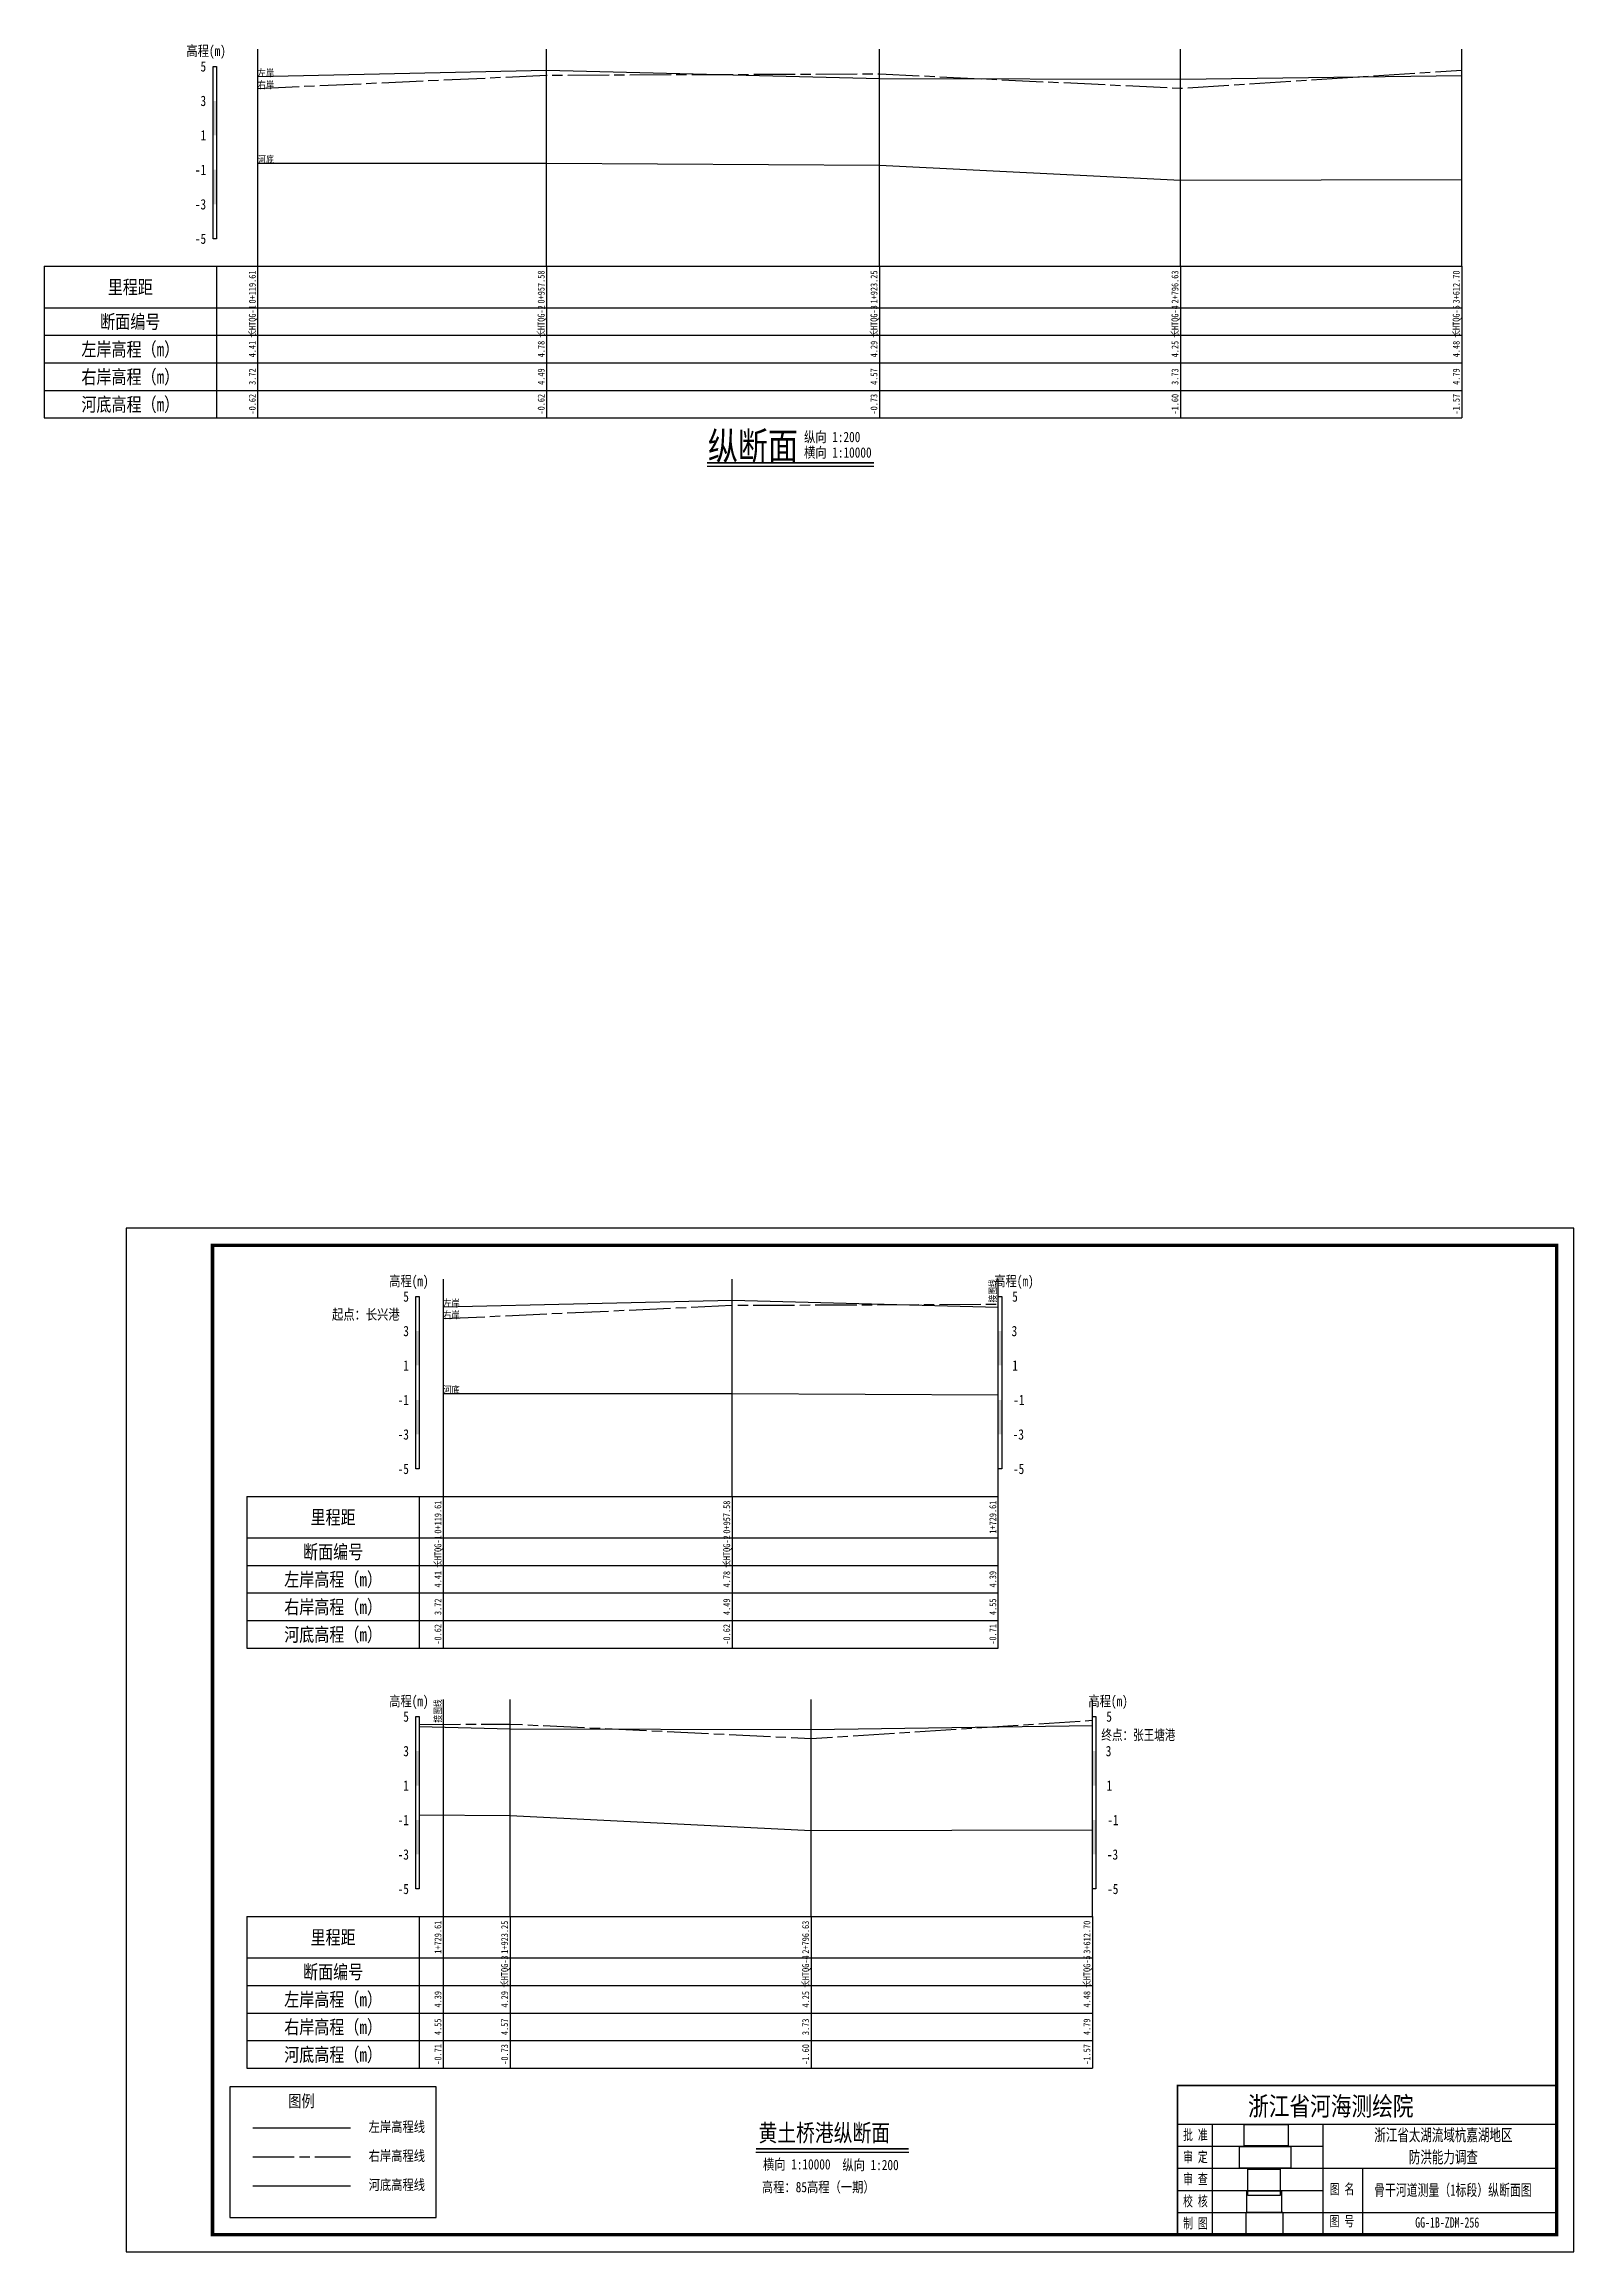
# Model space of a CAD drawing. Extents: x 529382 to 533790, y 3419625 to 3423811.
# Drawn here: x 533346 to 533790, y 3419625 to 3420265 of the extents above; entities that cross this region are included whole.
import ezdxf
from ezdxf.enums import TextEntityAlignment as Align

# ---------------------------------------------------------------- set-up
doc = ezdxf.new("R2010")
doc.units = 0
doc.header["$LTSCALE"] = 0.5
doc.linetypes.add('ACAD_ISO08W100', pattern=[36, 24, -3, 6, -3])
doc.layers.get('0').update_dxf_attribs({"linetype": 'CONTINUOUS'})
for name, color, linetype, lineweight in [('00右岸断面线', 5, 'ACAD_ISO08W100', 30), ('00左岸断面线', 6, 'CONTINUOUS', 30), ('00河底高程', 2, 'CONTINUOUS', 30), ('xxxx', 6, 'CONTINUOUS', 30)]:
    doc.layers.add(name, color=color, linetype=linetype, lineweight=lineweight)
for name, color, linetype in [('tab', 9, 'CONTINUOUS'), ('TEXT', 7, 'CONTINUOUS'), ('zdm1', 2, 'CONTINUOUS'), ('zh', 9, 'CONTINUOUS'), ('图框', 7, 'CONTINUOUS'), ('标注', 7, 'CONTINUOUS'), ('纵断面曲线名称', 7, 'CONTINUOUS'), ('高程标尺', 3, 'CONTINUOUS')]:
    doc.layers.add(name, color=color, linetype=linetype)
doc.styles.add('HZ', font='fangsong_GB2312.ttf', dxfattribs={"width": 0.8})
doc.styles.add('tk2', font='fangsong_GB2312.ttf', dxfattribs={"width": 0.8})
doc.styles.add('黑体2', font='simhei.ttf', dxfattribs={"width": 0.75, "height": 3})
picture_1 = doc.add_image_def('image1.tif', size_in_pixel=(413, 175))
picture_2 = doc.add_image_def('image2.tif', size_in_pixel=(364, 223))
picture_3 = doc.add_image_def('image3.tif', size_in_pixel=(379, 181))
picture_4 = doc.add_image_def('image4.tif', size_in_pixel=(244, 153))
picture_5 = doc.add_image_def('image5.tif', size_in_pixel=(332, 273))

msp = doc.modelspace()

# ---------------------------------------------------------------- texts
at = {"layer": 'tab', "color": 3, "style": 'HZ', "width": 0.8}
for s, p in [('0+119.61', (533408.08, 3420194.72)), ('0+957.58', (533491.88, 3420194.72)), ('1+923.25', (533588.45, 3420194.72)), ('2+796.63', (533675.79, 3420194.72)), ('3+612.70', (533757.39, 3420194.72)), ('长HTQG-1', (533408.08, 3420184.72)), ('长HTQG-2', (533491.88, 3420184.72)), ('长HTQG-3', (533588.45, 3420184.72)), ('长HTQG-4', (533675.79, 3420184.72)), ('长HTQG-5', (533757.39, 3420184.72)), ('4.41', (533408.08, 3420176.72)), ('4.78', (533491.88, 3420176.72)), ('4.29', (533588.45, 3420176.72)), ('4.25', (533675.79, 3420176.72)), ('4.48', (533757.39, 3420176.72)), ('3.72', (533408.08, 3420168.72)), ('4.49', (533491.88, 3420168.72)), ('4.57', (533588.45, 3420168.72)), ('3.73', (533675.79, 3420168.72)), ('4.79', (533757.39, 3420168.72)), ('-0.62', (533408.08, 3420160.72)), ('-0.62', (533491.88, 3420160.72)), ('-0.73', (533588.45, 3420160.72)), ('-1.60', (533675.79, 3420160.72)), ('-1.57', (533757.39, 3420160.72)), ('0+119.61', (533461.92, 3419837.85)), ('0+957.58', (533545.72, 3419837.85)), ('1+729.61', (533622.92, 3419837.85)), ('长HTQG-1', (533461.92, 3419827.85)), ('长HTQG-2', (533545.72, 3419827.85)), ('4.41', (533461.92, 3419819.85)), ('4.78', (533545.72, 3419819.85)), ('4.39', (533622.92, 3419819.85)), ('3.72', (533461.92, 3419811.85)), ('4.49', (533545.72, 3419811.85)), ('4.55', (533622.92, 3419811.85)), ('-0.62', (533461.92, 3419803.85)), ('-0.62', (533545.72, 3419803.85)), ('-0.71', (533622.92, 3419803.85)), ('1+729.61', (533461.92, 3419715.99)), ('1+923.25', (533481.28, 3419715.99)), ('2+796.63', (533568.62, 3419715.99)), ('3+612.70', (533650.23, 3419715.99)), ('长HTQG-3', (533481.28, 3419705.99)), ('长HTQG-4', (533568.62, 3419705.99)), ('长HTQG-5', (533650.23, 3419705.99)), ('4.39', (533461.92, 3419697.99)), ('4.29', (533481.28, 3419697.99)), ('4.25', (533568.62, 3419697.99)), ('4.48', (533650.23, 3419697.99)), ('4.55', (533461.92, 3419689.99)), ('4.57', (533481.28, 3419689.99)), ('3.73', (533568.62, 3419689.99)), ('4.79', (533650.23, 3419689.99)), ('-0.71', (533461.92, 3419681.99)), ('-0.73', (533481.28, 3419681.99)), ('-1.60', (533568.62, 3419681.99)), ('-1.57', (533650.23, 3419681.99))]:
    msp.add_text(s, height=2, rotation=90, dxfattribs=at).set_placement(p, align=Align.BOTTOM_CENTER)
for s, height, p in [('里程距', 3.999, (533371.08, 3420194.72)), ('断面编号', 3.999, (533371.08, 3420184.72)), ('左岸高程（m）', 3.999, (533371.08, 3420176.72)), ('右岸高程（m）', 3.999, (533371.08, 3420168.72)), ('河底高程（m）', 3.999, (533371.08, 3420160.72)), ('纵断面', 8, (533551.74, 3420148.72)), ('里程距', 3.999, (533429.92, 3419837.85)), ('断面编号', 3.999, (533429.92, 3419827.85)), ('左岸高程（m）', 3.999, (533429.92, 3419819.85)), ('右岸高程（m）', 3.999, (533429.92, 3419811.85)), ('河底高程（m）', 3.999, (533429.92, 3419803.85)), ('里程距', 3.999, (533429.92, 3419715.99)), ('断面编号', 3.999, (533429.92, 3419705.99)), ('左岸高程（m）', 3.999, (533429.92, 3419697.99)), ('右岸高程（m）', 3.999, (533429.92, 3419689.99)), ('河底高程（m）', 3.999, (533429.92, 3419681.99))]:
    msp.add_text(s, height=height, dxfattribs=at).set_placement(p, align=Align.MIDDLE)
for s, p in [('纵向 1:200', (533566.56, 3420149.72)), ('横向 1:10000', (533566.56, 3420145.22))]:
    msp.add_text(s, height=3, dxfattribs=at).set_placement(p)
at = {"layer": 'zh', "color": 3, "style": 'HZ', "width": 0.8}
for p in [(533622.92, 3419906.85), (533461.92, 3419784.99)]:
    msp.add_text('接图线', height=2, rotation=90, dxfattribs=at).set_placement(p, align=Align.BOTTOM_RIGHT)
at = {"layer": '图框', "color": 0, "style": 'HZ', "width": 0.8}
msp.add_text('黄土桥港纵断面', height=5, dxfattribs=at).set_placement((533572.44, 3419659.31), align=Align.MIDDLE)
for s, p in [('横向 1:10000', (533554.64, 3419648.6)), ('纵向 1:200', (533577.68, 3419648.42)), ('高程：85高程（一期）', (533554.33, 3419642.01))]:
    msp.add_text(s, height=3, dxfattribs=at).set_placement(p)
at = {"layer": '标注', "linetype": 'Continuous'}
for s, style, width, p in [('起点：长兴港 ', 'HZ', 0.8, (533440.24, 3419896.68)), ('终点：张王塘港 ', '黑体2', 0.75, (533664.33, 3419774.74))]:
    msp.add_text(s, height=3, dxfattribs=dict(at, style=style, width=width)).set_placement(p, align=Align.MIDDLE)
at = {"layer": '纵断面曲线名称', "color": 2, "style": 'HZ', "width": 0.8}
for p in [(533408.08, 3420255.77), (533461.92, 3419898.9)]:
    msp.add_text('左岸', height=2.1, dxfattribs=at).set_placement(p)
at = {"layer": '纵断面曲线名称', "color": 3, "style": 'HZ', "width": 0.8}
for p in [(533408.08, 3420252.32), (533461.92, 3419895.45)]:
    msp.add_text('右岸', height=2.1, dxfattribs=at).set_placement(p)
at = {"layer": '纵断面曲线名称', "color": 4, "style": 'HZ', "width": 0.8}
for p in [(533408.08, 3420230.62), (533461.92, 3419873.75)]:
    msp.add_text('河底', height=2.1, dxfattribs=at).set_placement(p)
at = {"layer": '高程标尺', "style": 'HZ', "width": 0.8}
for p in [(533393.08, 3420261.72), (533451.92, 3419904.85), (533627.48, 3419904.85), (533451.92, 3419782.99), (533654.78, 3419782.99)]:
    msp.add_text('高程(m)', height=3, dxfattribs=at).set_placement(p, align=Align.CENTER)
for s, p in [('5', (533393.08, 3420258.72)), ('3', (533393.08, 3420248.72)), ('1', (533393.08, 3420238.72)), ('-1', (533393.08, 3420228.72)), ('-3', (533393.08, 3420218.72)), ('-5', (533393.08, 3420208.72)), ('5', (533451.92, 3419901.85)), ('5', (533628.59, 3419901.85)), ('3', (533451.92, 3419891.85)), ('3', (533628.42, 3419891.85)), ('1', (533451.92, 3419881.85)), ('1', (533628.63, 3419881.85)), ('-1', (533451.92, 3419871.85)), ('-1', (533630.52, 3419871.85)), ('-3', (533451.92, 3419861.85)), ('-3', (533630.37, 3419861.85)), ('-5', (533451.92, 3419851.85)), ('-5', (533630.45, 3419851.85)), ('5', (533451.92, 3419779.99)), ('5', (533655.9, 3419779.99)), ('3', (533451.92, 3419769.99)), ('3', (533655.73, 3419769.99)), ('1', (533451.92, 3419759.99)), ('1', (533655.94, 3419759.99)), ('-1', (533451.92, 3419749.99)), ('-1', (533657.83, 3419749.99)), ('-3', (533451.92, 3419739.99)), ('-3', (533657.68, 3419739.99)), ('-5', (533451.92, 3419729.99)), ('-5', (533657.76, 3419729.99))]:
    msp.add_text(s, height=3, dxfattribs=at).set_placement(p, align=Align.MIDDLE_RIGHT)

# ---------------------------------------------------------------- blocks, each defined once
blk = doc.blocks.new('A$C0B9647FD')
at = {"lineweight": 100, "const_width": 0.5}
blk.add_lwpolyline([(0, 43.28), (-110, 43.28), (-110, 0), (0, 0), (0, 43.28)], dxfattribs=at)
at = {"layer": 'TEXT', "color": 0}
for p, q in [((-110, 32.08, 0), (0, 32.08, 0)), ((-99.92, 32.08, 0), (-99.92, 6.42, 0)), ((-67.83, 32.08, 0), (-67.83, 6.42, 0)), ((-110, 25.67, 0), (-67.83, 25.67, 0)), ((-110, 19.25, 0), (-67.83, 19.25, 0)), ((-67.83, 19.25, 0), (0, 19.25, 0)), ((-56.35, 19.25, 0), (-56.35, 0, 0)), ((-110, 12.83, 0), (-67.83, 12.83, 0)), ((-110, 6.42, 0), (0, 6.42, 0)), ((-99.92, 6.42, 0), (-99.92, 0, 0)), ((-67.83, 6.42, 0), (-67.83, 0, 0))]:
    blk.add_line(p, q, dxfattribs=at)
at = {"layer": 'TEXT', "color": 7, "ltscale": 8, "style": 'tk2'}
for tag, p, height, width in [('浙江省水利水电技术咨询中心', (-89.53, 34.51, 0), 5.5, 0.8), ('批准', (-108.38, 27.45, 0), 3, 0.7), ('审定', (-108.38, 21.04, 0), 3, 0.7), ('审 查', (-108.38, 14.62, 0), 3, 0.7), ('图名', (-65.84, 11.75, 0), 3, 0.7), ('校 核', (-108.38, 8.2, 0), 3, 0.7), ('制 图', (-108.38, 1.79, 0), 3, 0.7), ('图号', (-65.89, 2.42, 0), 3, 0.7)]:
    blk.add_attdef(tag, p, '', height=height, dxfattribs=dict(at, width=width))
at = {"layer": 'TEXT', "color": 0, "style": 'tk2', "width": 0.7}
for tag, height, p in [('浙江省太湖流域杭嘉湖地区', 3.5, (-32.86, 28.9, -206.67)), ('防洪能力调查', 3.5, (-32.86, 22.5, -206.67)), ('骨干河道测量（*标段）水系图', 3.3, (-30.1, 12.93, -206.67)), ('HJH-01', 3, (-31.74, 3.53, -206.67))]:
    blk.add_attdef(tag, text='', height=height, dxfattribs=at).set_placement(p, align=Align.MIDDLE_CENTER)
blk = doc.blocks.new('A$C72737839')
at = {"linetype": 'Continuous'}
blk.add_lwpolyline([(59.94, 0), (59.94, 37.85), (0, 37.85)], dxfattribs=at)
at = {"linetype": 'Continuous', "flags": 128}
for points in [[(0, 37.85), (0, 0)], [(0, 0), (59.94, 0)]]:
    blk.add_lwpolyline(points, dxfattribs=at)
at = {"layer": '00右岸断面线', "color": 5, "lineweight": 30}
blk.add_line((6.73, 17.55), (35.02, 17.55), dxfattribs=at)
at = {"layer": '00河底高程', "color": 2, "lineweight": 30}
blk.add_line((6.73, 9.13), (35.02, 9.13), dxfattribs=at)
at = {"layer": 'xxxx', "color": 6, "lineweight": 30}
blk.add_line((6.73, 25.97), (35.02, 25.97), dxfattribs=at)
at = {"layer": 'tab', "color": 0, "style": 'HZ', "width": 0.8}
blk.add_text('图例', height=3.5, dxfattribs=at).set_placement((20.83, 33.8), align=Align.MIDDLE)
at = {"layer": 'zdm1', "linetype": 'Continuous', "style": 'HZ', "width": 0.8}
for s, p in [('左岸高程线', (48.5, 26.33)), ('右岸高程线', (48.5, 17.91)), ('河底高程线', (48.5, 9.49))]:
    blk.add_text(s, height=3, dxfattribs=at).set_placement(p, align=Align.MIDDLE)

# ---------------------------------------------------------------- linework, layer by layer
at = {"layer": '00右岸断面线', "flags": 128}
for points in [[(533408.08, 3420252.32), (533491.88, 3420256.17), (533588.45, 3420256.57), (533675.79, 3420252.37), (533757.39, 3420257.67)], [(533461.92, 3419895.45), (533545.72, 3419899.3), (533622.92, 3419899.62)], [(533454.92, 3419777.73), (533481.28, 3419777.84), (533568.62, 3419773.64), (533650.23, 3419778.94), (533650.23, 3419778.94)]]:
    msp.add_lwpolyline(points, dxfattribs=at)
at = {"layer": '00左岸断面线', "flags": 128}
for points in [[(533408.08, 3420255.77), (533491.88, 3420257.62), (533588.45, 3420255.17), (533675.79, 3420254.97), (533757.39, 3420256.12)], [(533461.92, 3419898.9), (533545.72, 3419900.75), (533622.92, 3419898.79)], [(533454.92, 3419777.11), (533481.28, 3419776.44), (533568.62, 3419776.24), (533650.23, 3419777.39), (533650.23, 3419777.39)]]:
    msp.add_lwpolyline(points, dxfattribs=at)
at = {"layer": '00河底高程', "flags": 128}
for points in [[(533408.08, 3420230.62), (533491.88, 3420230.62), (533588.45, 3420230.07), (533675.79, 3420225.72), (533757.39, 3420225.87)], [(533461.92, 3419873.75), (533545.72, 3419873.75), (533622.92, 3419873.31)], [(533454.92, 3419751.49), (533481.28, 3419751.34), (533568.62, 3419746.99), (533650.23, 3419747.14), (533650.23, 3419747.14)]]:
    msp.add_lwpolyline(points, dxfattribs=at)
at = {"layer": 'tab'}
for p, q in [((533346.08, 3420200.72), (533757.39, 3420200.72)), ((533346.08, 3420200.72), (533346.08, 3420156.72)), ((533396.08, 3420200.72), (533396.08, 3420156.72)), ((533408.08, 3420156.72), (533408.08, 3420200.72)), ((533491.88, 3420200.72), (533491.88, 3420156.72)), ((533588.45, 3420200.72), (533588.45, 3420156.72)), ((533675.79, 3420200.72), (533675.79, 3420156.72)), ((533757.39, 3420200.72), (533757.39, 3420156.72)), ((533346.08, 3420188.72), (533757.39, 3420188.72)), ((533346.08, 3420180.72), (533757.39, 3420180.72)), ((533346.08, 3420172.72), (533757.39, 3420172.72)), ((533346.08, 3420164.72), (533757.39, 3420164.72)), ((533346.08, 3420156.72), (533757.39, 3420156.72)), ((533404.92, 3419843.85), (533622.92, 3419843.85)), ((533404.92, 3419843.85), (533404.92, 3419799.85)), ((533454.92, 3419843.85), (533454.92, 3419799.85)), ((533461.92, 3419799.85), (533461.92, 3419843.85)), ((533545.72, 3419843.85), (533545.72, 3419799.85)), ((533622.92, 3419799.85), (533622.92, 3419843.85)), ((533404.92, 3419831.85), (533622.92, 3419831.85)), ((533404.92, 3419823.85), (533622.92, 3419823.85)), ((533404.92, 3419815.85), (533622.92, 3419815.85)), ((533404.92, 3419807.85), (533622.92, 3419807.85)), ((533404.92, 3419799.85), (533622.92, 3419799.85)), ((533404.92, 3419721.99), (533650.23, 3419721.99)), ((533404.92, 3419721.99), (533404.92, 3419677.99)), ((533454.92, 3419721.99), (533454.92, 3419677.99)), ((533461.92, 3419677.99), (533461.92, 3419721.99)), ((533481.28, 3419721.99), (533481.28, 3419677.99)), ((533568.62, 3419721.99), (533568.62, 3419677.99)), ((533650.23, 3419721.99), (533650.23, 3419677.99)), ((533404.92, 3419709.99), (533650.23, 3419709.99)), ((533404.92, 3419701.99), (533650.23, 3419701.99)), ((533404.92, 3419693.99), (533650.23, 3419693.99)), ((533404.92, 3419685.99), (533650.23, 3419685.99)), ((533404.92, 3419677.99), (533650.23, 3419677.99))]:
    msp.add_line(p, q, dxfattribs=at)
at = {"layer": 'tab', "color": 9, "const_width": 0.5, "flags": 128}
msp.add_lwpolyline([(533538.45, 3420143.72), (533586.82, 3420143.72)], dxfattribs=at)
at = {"layer": 'tab', "color": 9, "flags": 128}
msp.add_lwpolyline([(533538.45, 3420142.72), (533586.82, 3420142.72)], dxfattribs=at)
at = {"layer": 'zh', "color": 6}
for p, q in [((533408.08, 3420200.72), (533408.08, 3420263.72)), ((533491.88, 3420200.72), (533491.88, 3420263.72)), ((533588.45, 3420200.72), (533588.45, 3420263.72)), ((533675.79, 3420200.72), (533675.79, 3420263.72)), ((533757.39, 3420200.72), (533757.39, 3420263.72)), ((533461.92, 3419843.85), (533461.92, 3419906.85)), ((533545.72, 3419843.85), (533545.72, 3419906.85)), ((533481.28, 3419721.99), (533481.28, 3419784.99)), ((533568.62, 3419721.99), (533568.62, 3419784.99)), ((533650.23, 3419721.99), (533650.23, 3419784.99))]:
    msp.add_line(p, q, dxfattribs=at)
at = {"layer": 'zh'}
for p, q in [((533622.92, 3419843.85), (533622.92, 3419906.85)), ((533461.92, 3419721.99), (533461.92, 3419784.99))]:
    msp.add_line(p, q, dxfattribs=at)
at = {"layer": '图框', "flags": 128}
msp.add_lwpolyline([(533369.92, 3419624.71), (533789.92, 3419624.71), (533789.92, 3419921.71), (533369.92, 3419921.71)], close=True, dxfattribs=at)
at = {"layer": '图框', "const_width": 1, "flags": 128}
msp.add_lwpolyline([(533394.92, 3419629.71), (533784.92, 3419629.71), (533784.92, 3419916.71), (533394.92, 3419916.71)], close=True, dxfattribs=at)
at = {"layer": '图框', "color": 0, "const_width": 0.5, "flags": 128}
msp.add_lwpolyline([(533552.62, 3419654.61), (533596.94, 3419654.61)], dxfattribs=at)
at = {"layer": '图框', "color": 0, "flags": 128}
msp.add_lwpolyline([(533552.62, 3419653.61), (533596.94, 3419653.61)], dxfattribs=at)
at = {"layer": '高程标尺', "flags": 128}
for points in [[(533395.08, 3420208.72), (533395.08, 3420258.72), (533396.08, 3420258.72), (533396.08, 3420208.72)], [(533453.92, 3419851.85), (533453.92, 3419901.85), (533454.92, 3419901.85), (533454.92, 3419851.85)], [(533622.92, 3419851.85), (533622.92, 3419901.85), (533623.92, 3419901.85), (533623.92, 3419851.85)], [(533453.92, 3419729.99), (533453.92, 3419779.99), (533454.92, 3419779.99), (533454.92, 3419729.99)], [(533650.23, 3419729.99), (533650.23, 3419779.99), (533651.23, 3419779.99), (533651.23, 3419729.99)]]:
    msp.add_lwpolyline(points, close=True, dxfattribs=at)
at = {"layer": '高程标尺'}
for points in [[(533395.08, 3420238.72), (533396.08, 3420238.72), (533395.08, 3420248.72), (533396.08, 3420248.72)], [(533395.08, 3420218.72), (533396.08, 3420218.72), (533395.08, 3420228.72), (533396.08, 3420228.72)], [(533453.92, 3419881.85), (533454.92, 3419881.85), (533453.92, 3419891.85), (533454.92, 3419891.85)], [(533622.92, 3419881.85), (533623.92, 3419881.85), (533622.92, 3419891.85), (533623.92, 3419891.85)], [(533453.92, 3419861.85), (533454.92, 3419861.85), (533453.92, 3419871.85), (533454.92, 3419871.85)], [(533622.92, 3419861.85), (533623.92, 3419861.85), (533622.92, 3419871.85), (533623.92, 3419871.85)], [(533453.92, 3419759.99), (533454.92, 3419759.99), (533453.92, 3419769.99), (533454.92, 3419769.99)], [(533650.23, 3419759.99), (533651.23, 3419759.99), (533650.23, 3419769.99), (533651.23, 3419769.99)], [(533453.92, 3419739.99), (533454.92, 3419739.99), (533453.92, 3419749.99), (533454.92, 3419749.99)], [(533650.23, 3419739.99), (533651.23, 3419739.99), (533650.23, 3419749.99), (533651.23, 3419749.99)]]:
    msp.add_solid(points, dxfattribs=at)

# ---------------------------------------------------------------- block references
at = {"layer": '图框', "linetype": 'Continuous'}
msp.add_blockref('A$C0B9647FD', (533784.92, 3419629.71), dxfattribs=at).add_auto_attribs({'图号': '图 号', '图名': '图 名', '批准': '批 准', '校 核': '校 核', '审 查': '审 查', '审定': '审 定', '制 图': '制 图', '浙江省水利水电技术咨询中心': '浙江省河海测绘院', 'HJH-01': 'GG-1B-ZDM-256', '骨干河道测量（*标段）水系图': '骨干河道测量（1标段）纵断面图', '浙江省太湖流域杭嘉湖地区': '浙江省太湖流域杭嘉湖地区', '防洪能力调查': '防洪能力调查'})
msp.add_blockref('A$C72737839', (533399.92, 3419634.71), dxfattribs=at)

msp.set_redraw_order([(e.dxf.handle, doc.entitydb.next_handle()) for e in msp.query("TEXT MTEXT ATTDEF DIMENSION ARC_DIMENSION")])  # texts and dimensions are drawn at this point

# ---------------------------------------------------------------- pictures from other files: only their frames are drawn
at = {"linetype": 'Continuous'}
image = msp.add_image(picture_3, insert=(533694.23, 3419655.51), size_in_units=(12.82, 6.12), dxfattribs=at)
image.dxf.flags = 15
image = msp.add_image(picture_1, insert=(533692.93, 3419648.96, 0), size_in_units=(14.89, 6.31), dxfattribs=at)
image.dxf.flags = 15
image = msp.add_image(picture_5, insert=(533695.33, 3419641.03), size_in_units=(9.33, 7.67), dxfattribs=at)
image.dxf.flags = 15
image = msp.add_image(picture_4, insert=(533695.04, 3419636.16), size_in_units=(10.01, 6.28), dxfattribs=at)
image.dxf.flags = 15
image = msp.add_image(picture_2, insert=(533694.85, 3419629.72), size_in_units=(10.62, 6.51), dxfattribs=at)
image.dxf.flags = 15

doc.saveas('drawing.dxf')
